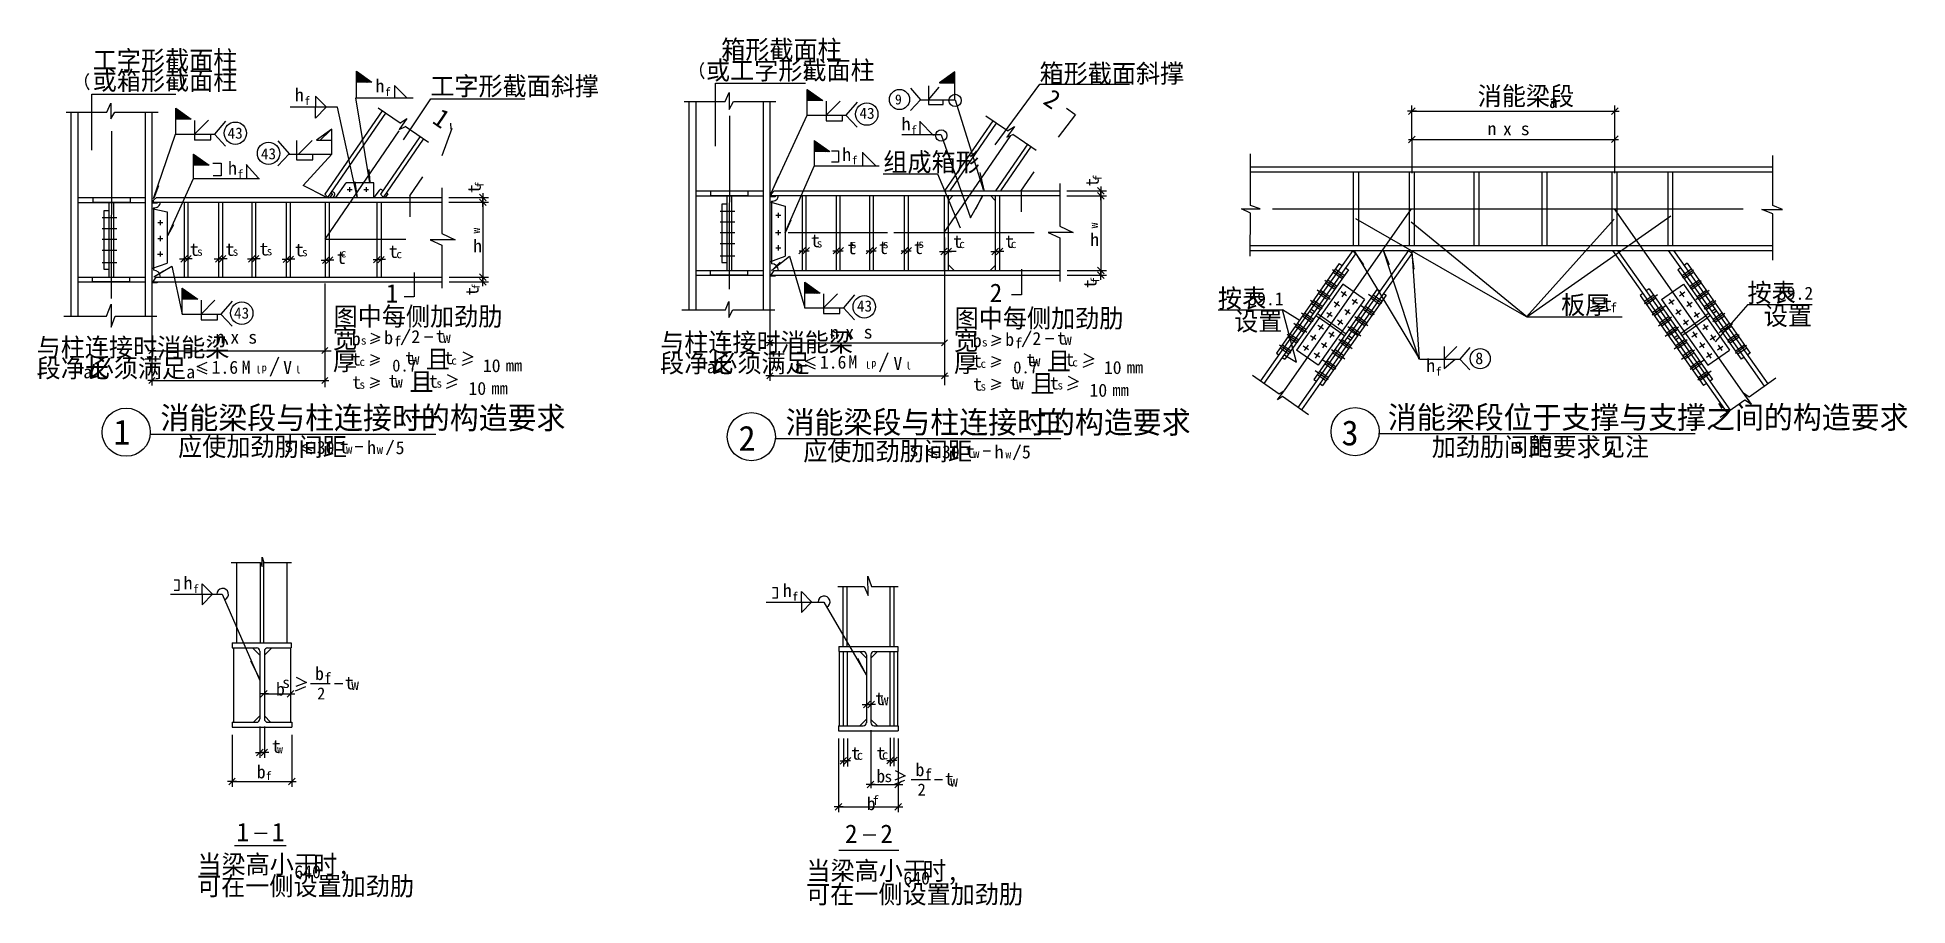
# Model space of a CAD drawing. Header units: metres. Extents: x 2018 to 12105, y 9295 to 13977.
import ezdxf

# ---------------------------------------------------------------- set-up
doc = ezdxf.new("R2010")
doc.units = ezdxf.units.M
for name, color, linetype in [('BOR', 3, 'Continuous'), ('CENTER', 7, 'Continuous'), ('FRAMING', 2, 'Continuous'), ('HIDDEN', 3, 'Continuous'), ('Z', 4, 'Continuous')]:
    doc.layers.add(name, color=color, linetype=linetype)

msp = doc.modelspace()

# ---------------------------------------------------------------- texts
for s, height, p in [('工字形截面柱', 100, (2316.71, 13805.29)), ('箱形截面柱', 100, (5706.02, 13862.2)), ('或工字形截面柱', 100, (5624.2, 13750.12)), ('箱形截面斜撑', 100, (7422.98, 13732.89)), ('或箱形截面柱', 100, (2316.71, 13694.25)), ('h', 70, (3841.59, 13680.87)), ('工字形截面斜撑', 100, (4137.35, 13664.82)), ('消能梁段', 100, (9786.06, 13611.49)), ('h', 70, (3406.91, 13632.38)), ('h', 70, (6679.46, 13475.48)), ('n', 70, (9838.99, 13450.54)), ('x', 70, (9922.54, 13449.47)), ('s', 70, (10018.5, 13449.74)), ('h', 70, (6359.19, 13311.37)), ('组成箱形', 100, (6580.82, 13254.99)), ('h', 70, (3046.39, 13237.62)), ('t', 70, (6189.86, 12846.42)), ('t', 70, (2840.79, 12799.16)), ('s', 45, (2879.49, 12799.62)), ('t', 70, (3032.45, 12799.16)), ('s', 45, (3071.15, 12799.62)), ('t', 70, (3216.01, 12801.3)), ('s', 45, (3254.71, 12801.76)), ('t', 70, (3406.54, 12796.43)), ('s', 45, (3445.24, 12796.89)), ('t', 70, (3914.22, 12788.26)), ('c', 45, (3954.28, 12786)), ('t', 70, (6957.94, 12842.07)), ('t', 70, (7237.1, 12842.07)), ('图中每侧加劲肋', 100, (3615.93, 12422.59)), ('图中每侧加劲肋', 100, (6965.24, 12412.65)), ('板厚', 100, (10235.78, 12484.94)), ('t', 70, (10462.22, 12505.54)), ('宽', 100, (3612.11, 12301.98)), ('s', 70, (6474.76, 12353.28)), ('宽', 100, (6961.42, 12292.04)), ('与柱连接时消能梁', 100, (2014.13, 12255.9)), ('n', 70, (2979.14, 12326.52)), ('x', 70, (3059.25, 12326.37)), ('s', 70, (3155.77, 12325.66)), ('b', 70, (3714.23, 12317.02)), ('s', 45, (3762.79, 12320.44)), ('b', 70, (3889.06, 12323.39)), ('f', 55, (3942.35, 12311.15)), ('2', 70, (4035, 12328.37)), ('t', 70, (4167.95, 12330.89)), ('w', 60, (4206.22, 12329.01)), ('与柱连接时消能梁', 100, (5376.9, 12282.99)), ('n', 70, (6292.41, 12352.03)), ('x', 70, (6375.06, 12352.88)), ('b', 70, (7063.53, 12307.08)), ('s', 45, (7112.1, 12310.5)), ('b', 70, (7238.37, 12313.46)), ('f', 55, (7291.65, 12301.21)), ('2', 70, (7384.3, 12318.44)), ('t', 70, (7517.26, 12320.95)), ('w', 60, (7555.53, 12319.07)), ('段净长', 100, (2014.13, 12143.6)), ('必须满足', 100, (2300.29, 12143.6)), ('M', 70, (3119.93, 12163.95)), ('V', 70, (3343.91, 12162.61)), ('厚', 100, (3612.11, 12181.68)), ('t', 70, (3715.05, 12207.41)), ('c', 45, (3755.11, 12205.15)), ('t', 70, (4002.55, 12213.29)), ('w', 60, (4037.65, 12212.39)), ('且', 100, (4113.07, 12191.52)), ('t', 70, (4213.07, 12214.53)), ('c', 45, (4250.41, 12212.27)), ('段净长', 100, (5376.9, 12170.69)), ('必须满足', 100, (5663.06, 12170.69)), ('厚', 100, (6961.42, 12171.74)), ('t', 70, (7064.36, 12197.47)), ('c', 45, (7104.42, 12195.21)), ('t', 70, (7351.86, 12203.36)), ('w', 60, (7386.95, 12202.46)), ('且', 100, (7462.38, 12181.59)), ('t', 70, (7562.38, 12204.6)), ('c', 45, (7599.72, 12202.34)), ('h', 70, (9508.89, 12172.86)), ('t', 70, (3716.41, 12082.15)), ('s', 45, (3755.11, 12082.6)), ('t', 70, (3912.7, 12089.39)), ('w', 60, (3947.79, 12088.49)), ('且', 100, (4024.59, 12070.34)), ('t', 70, (4130.03, 12087.91)), ('s', 45, (4170.09, 12088.37)), ('t', 70, (7065.72, 12072.21)), ('s', 45, (7104.42, 12072.67)), ('t', 70, (7262.01, 12079.46)), ('w', 60, (7297.1, 12078.56)), ('且', 100, (7373.89, 12060.4)), ('t', 70, (7479.34, 12077.98)), ('s', 45, (7519.4, 12078.43)), ('消能梁段与柱连接时的构造要求', 120, (2682.24, 11865.57)), ('消能梁段位于支撑与支撑之间的构造要求', 120, (9301.8, 11868.26)), ('一', 120, (4032.33, 11865.58)), ('消能梁段与柱连接时的构造要求', 120, (6053.87, 11841.64)), ('二', 120, (7403.96, 11841.65)), ('应使加劲肋间距', 100, (2777.17, 11719.56)), ('h', 70, (3796.24, 11731.05)), ('应使加劲肋间距', 100, (6148.81, 11695.62)), ('加劲肋间距', 100, (9538.51, 11718.96)), ('的要求见注', 100, (10059.92, 11718.76)), ('s', 70, (3350.73, 11740.16)), ('30', 70, (3525.24, 11731.05)), ('t', 70, (3648.96, 11733.65)), ('w', 50, (3682.73, 11732.35)), ('w', 50, (3848.47, 11731.05)), ('5', 70, (3950.58, 11729.74)), ('s', 70, (6722.36, 11716.23)), ('30', 70, (6896.87, 11707.12)), ('w', 50, (7064.88, 11708.42)), ('w', 45, (7239.13, 11706.19)), ('5', 70, (7328.3, 11706.73)), ('2', 70, (10476.93, 11728.71)), ('h', 70, (2806.88, 10999.96)), ('h', 70, (6038.57, 10959.66)), ('s', 60, (3339.07, 10468.49)), ('b', 70, (3515.99, 10511.29)), ('t', 70, (3677.13, 10461.15)), ('w', 60, (3711.28, 10457.52)), ('t', 70, (6536.83, 10376.71)), ('w', 60, (6567.6, 10375.35)), ('t', 70, (3282.64, 10119.06)), ('w', 45, (3311.57, 10116.57)), ('t', 70, (6407.26, 10081.86)), ('t', 70, (6544.58, 10081.86)), ('b', 70, (3201.77, 9981.15)), ('f', 45, (3249.99, 9972.37)), ('b', 70, (6543, 9958.39)), ('s', 60, (6587.22, 9960.93)), ('b', 70, (6754.57, 9992.96)), ('t', 70, (6912.31, 9942.82)), ('f', 50, (6522.12, 9837.48)), ('w', 60, (6941.59, 9936)), ('当梁高小于', 100, (2881.44, 9466.88)), ('时,', 100, (3505.85, 9465.95)), ('当梁高小于', 100, (6166.02, 9432.99)), ('时,', 100, (6790.43, 9432.06)), ('可在一侧设置加劲肋', 100, (2879.45, 9350.45)), ('可在一侧设置加劲肋', 100, (6164.04, 9306.25))]:
    msp.add_text(s, height=height).set_placement(p)
for s, height, rotation, p in [('t', 70, 90, (7742.29, 13172.39)), ('f', 45, 90, (7757.56, 13204.06)), ('t', 70, 90, (4409.47, 13136.85)), ('f', 45, 90, (4425.01, 13167.27)), ('w', 45, 90, (4404.55, 12919.78)), ('w', 45, 90, (7737.51, 12947.6)), ('t', 70, 90, (4397.49, 12584.42)), ('f', 40, 90, (4402.9, 12619.72)), ('t', 70, 90, (7730.32, 12624.63)), ('f', 45, 90, (7745.59, 12651.96)), ('按表', 100, 0.19, (8385.14, 12519.83)), ('按表', 100, 0.19, (11241.18, 12549.92)), ('设置', 100, 0.19, (8472.82, 12395.71)), ('设置', 100, 0.19, (11328.86, 12425.79))]:
    msp.add_text(s, height=height, rotation=rotation).set_placement(p)
at = {"attachment_point": 1}
for s, insert, char_height in [('\\A1;a', (10170.4, 13666.62), 70), ('\\A1;h', (7696.45, 12921.91), 70), ('\\A1;t', (3633.64, 12825.69), 70), ('\\A1;h', (4368.15, 12887.5), 70), ('\\A1;t', (6387.09, 12877.88), 70), ('\\A1;t', (6556.58, 12878.92), 70), ('\\A1;t', (6745.44, 12878.92), 70), ('0.7', (3932.06, 12240.09), 65), ('10', (4420.9, 12241.87), 70), ('mm', (4544.31, 12240.65), 65), ('\\A1;a', (5628.67, 12235.77), 70), ('\\A1;a', (6101.87, 12236.44), 70), ('0.7', (7281.37, 12230.15), 65), ('10', (7770.2, 12231.93), 70), ('mm', (7893.62, 12230.72), 65), ('\\A1;a', (2265.89, 12208.69), 70), ('\\A1;a', (2821.37, 12208.69), 70), ('10', (4343.3, 12119.32), 70), ('10', (7692.6, 12109.39), 70), ('mm', (4466.71, 12118.11), 65), ('mm', (7816.02, 12108.17), 65), ('\\A1;b', (3305.08, 10497.31), 70), ('\\A1;b', (6491.16, 9879.53), 70), ('640', (3404.45, 9512.42), 70), ('640', (6689.03, 9478.54), 70)]:
    msp.add_mtext(s, dxfattribs=dict(at, insert=insert, char_height=char_height))
at = {"layer": 'FRAMING'}
for s, height, p in [('1.6', 70, (2958, 12163.26)), ('1.6', 70, (6238.49, 12191.02)), ('1', 135, (2428.2, 11781.27)), ('3', 135, (9051.79, 11776.94)), ('2', 135, (5799.83, 11747.95))]:
    msp.add_text(s, height=height, dxfattribs=at).set_placement(p)
at = {"layer": 'Z'}
for s, height, p in [('f', 45, (3458.24, 13612.97)), ('f', 45, (3892.92, 13661.46)), ('9', 54, (6643.43, 13615.69)), ('43', 60, (6451.85, 13538.2)), ('43', 60, (3044.04, 13431.09)), ('f', 45, (6730.79, 13456.07)), ('43', 60, (3223.96, 13319.75)), ('f', 45, (6410.52, 13291.96)), ('f', 45, (3097.72, 13218.21)), ('c', 45, (3654.2, 12790.67)), ('s', 45, (6221.05, 12844.17)), ('s', 45, (6404.78, 12840.25)), ('s', 45, (6578.04, 12840.25)), ('s', 45, (6769.44, 12842.33)), ('c', 45, (6990.22, 12840.92)), ('c', 45, (7267.96, 12841.25)), ('1', 100, (3897.1, 12547.29)), ('2', 100, (7153.96, 12549.85)), ('59.2', 70, (11405.02, 12562.41)), ('43', 60, (3078.74, 12460.59)), ('43', 60, (6438.39, 12498.68)), ('59.1', 70, (8548.97, 12532.33)), ('f', 50, (10502.34, 12495.13)), ('l', 40, (3195.64, 12164.59)), ('p', 40, (3228.6, 12177.48)), ('l', 40, (3410.81, 12165.05)), ('M', 70, (6391.86, 12191.77)), ('l', 40, (6482.77, 12189.04)), ('p', 40, (6515.72, 12201.93)), ('V', 70, (6635.34, 12183.82)), ('l', 40, (6702.24, 12186.25)), ('8', 63, (9773.18, 12214.97)), ('f', 45, (9560.22, 12153.45)), ('t', 70, (7026.12, 11709.72)), ('h', 70, (7180.99, 11707.12)), ('s', 80, (9980.42, 11736.81)), ('f', 45, (2858.21, 10980.55)), ('f', 45, (6089.89, 10940.25)), ('f', 55, (3565.65, 10495.8)), ('2', 65, (3526.8, 10406.53)), ('c', 50, (6437.47, 10081.27)), ('c', 50, (6573.42, 10084.01)), ('f', 55, (6804.22, 9977.47)), ('2', 65, (6765.38, 9888.2)), ('1', 100, (3091.95, 9641.5)), ('1', 100, (3282.68, 9641.5)), ('2', 100, (6373.67, 9632.25)), ('2', 100, (6564.4, 9632.25))]:
    msp.add_text(s, height=height, dxfattribs=at).set_placement(p)
for s, p in [('2', (7436.13, 13623.07)), ('1', (4142.24, 13519.24))]:
    msp.add_text(s, height=100, rotation=325.76, dxfattribs=at).set_placement(p)

# ---------------------------------------------------------------- blocks, each defined once
blk = doc.blocks.new('CC')
blk.add_line((-24.24, 0), (24.24, 0))
at = {"layer": 'FRAMING', "color": 6}
blk.add_line((-17.83, -17.83), (17.83, 17.83), dxfattribs=at)

# ---------------------------------------------------------------- hatches: boundary and pattern name
at = {"layer": 'Z'}
h = msp.add_hatch(dxfattribs=at)
h.set_pattern_fill('ANSI31')
h.paths.add_polyline_path([(3821.42, 13736.11), (3738.55, 13795.72), (3738.55, 13736.11)])
h = msp.add_hatch(dxfattribs=at)
h.set_pattern_fill('ANSI31')
h.paths.add_polyline_path([(6966.12, 13731.72), (6966.12, 13791.36), (6883.22, 13731.72)])
h = msp.add_hatch(dxfattribs=at)
h.set_pattern_fill('ANSI31')
h.paths.add_polyline_path([(6253.55, 13637.18), (6170.68, 13696.79), (6170.68, 13637.18)])
h = msp.add_hatch(dxfattribs=at)
h.set_pattern_fill('ANSI31')
h.paths.add_polyline_path([(2848.07, 13536.15), (2765.2, 13595.76), (2765.2, 13536.15)])
h = msp.add_hatch(dxfattribs=at)
h.set_pattern_fill('ANSI31', scale=50)
h.paths.add_polyline_path([(3523.43, 13422.32), (3606.34, 13422.32), (3606.34, 13481.95)])
h = msp.add_hatch(dxfattribs=at)
h.set_pattern_fill('ANSI31')
h.paths.add_polyline_path([(6291.41, 13361.54), (6208.55, 13421.15), (6208.55, 13361.54)])
h = msp.add_hatch(dxfattribs=at)
h.set_pattern_fill('ANSI31')
h.paths.add_polyline_path([(2861.11, 13288.8), (2943.98, 13288.8), (2861.11, 13348.41)])
h = msp.add_hatch(dxfattribs=at)
h.set_pattern_fill('ANSI31')
h.paths.add_polyline_path([(2882.77, 12565.65), (2799.9, 12625.26), (2799.9, 12565.65)])
h = msp.add_hatch(dxfattribs=at)
h.set_pattern_fill('ANSI31')
h.paths.add_polyline_path([(6240.1, 12597.67), (6157.23, 12657.28), (6157.23, 12597.67)])

# ---------------------------------------------------------------- linework, layer by layer
for p, q in [((3738.55, 13649.6), (3738.55, 13795.75)), ((5675.17, 13390.62), (5675.17, 13730)), ((5675.17, 13730), (6161.3, 13730)), ((6966.12, 13639.33), (6966.12, 13791.36)), ((7183.68, 13397.42), (7424.35, 13725.32)), ((7424.35, 13725.32), (7908.35, 13725.32)), ((2312.4, 13369.38), (2312.4, 13670.29)), ((2312.4, 13670.29), (2764.24, 13670.29)), ((2392.5, 13574.44), (2414.79, 13622.1)), ((2414.79, 13622.1), (2414.79, 13537.5)), ((3517.44, 13661.03), (3517.44, 13602.77)), ((3517.44, 13661.03), (3575.45, 13602.75)), ((3735.14, 13651.64), (4044.9, 13651.64)), ((3810.92, 13193.66), (3735.92, 13651.77)), ((3945.13, 13717.05), (4010.9, 13651.71)), ((3945.15, 13717.03), (3945.15, 13651.71)), ((3993.09, 13425.67), (4139.89, 13645.71)), ((4139.89, 13645.71), (4647.53, 13645.71)), ((5506.23, 13631.59), (5728.44, 13631.59)), ((5728.44, 13631.59), (5749.1, 13679.64)), ((5749.1, 13679.64), (5749.1, 13589.06)), ((5749.1, 13589.06), (5772.29, 13631.59)), ((5772.29, 13631.59), (6001.7, 13631.59)), ((6170.68, 13558.35), (6170.68, 13696.82)), ((6271.71, 13558.35), (6346.97, 13633.51)), ((6271.71, 13632.98), (6271.71, 13558.35)), ((6438.89, 13628.27), (6379.23, 13558.35)), ((6780.29, 13640.75), (6726.35, 13582.25)), ((6726.6, 13703.68), (6780.29, 13640.75)), ((6966.05, 13639.57), (6779.2, 13639.57)), ((6823.75, 13715.53), (6823.75, 13640.91)), ((6824.11, 13640.51), (6882.43, 13708.51)), ((6824.11, 13640.51), (6824.11, 13616.23)), ((6903.09, 13616.23), (6903.09, 13639.31)), ((7121.66, 13154.77), (6969.12, 13638.96)), ((2173.41, 13574.44), (2392.5, 13574.44)), ((2414.79, 13537.5), (2436.11, 13574.44)), ((2436.11, 13574.44), (2668.88, 13574.44)), ((2765.2, 13455.12), (2765.2, 13595.79)), ((2866.23, 13455.12), (2941.49, 13530.28)), ((2866.23, 13529.74), (2866.23, 13455.12)), ((3033.4, 13525.04), (2973.75, 13455.12)), ((3637.13, 13601.72), (3381.5, 13601.72)), ((3517.44, 13542.32), (3575.45, 13600.6)), ((3517.44, 13542.32), (3517.44, 13600.58)), ((3743.09, 13115.18), (3637.13, 13601.72)), ((3973.97, 13515.52), (3856.8, 13595.79)), ((4011.21, 13539.03), (3969.67, 13480.94)), ((3973.58, 13515.27), (4011.21, 13539.03)), ((5973.3, 13134.05), (6169.56, 13558.35)), ((6169.56, 13558.35), (6379.23, 13558.35)), ((6271.95, 13558.43), (6271.95, 13526.94)), ((6271.95, 13527.89), (6359.82, 13527.89)), ((6359.82, 13527.89), (6359.82, 13558.43)), ((6379.23, 13558.35), (6439.16, 13493.35)), ((6777.18, 13523.33), (6852.05, 13448.95)), ((6777.21, 13525.11), (6777.21, 13450.48)), ((6824.11, 13616.23), (6903.09, 13616.23)), ((7250.34, 13473.14), (7133.16, 13553.41)), ((9431.85, 13244.54), (9431.33, 13609.17)), ((9432.33, 13579.17), (10524.64, 13579.17)), ((10525.64, 13244.54), (10525.64, 13609.17)), ((2644.75, 13109), (2764.08, 13455.12)), ((2764.08, 13455.12), (2973.75, 13455.12)), ((2866.47, 13455.2), (2866.47, 13423.7)), ((2866.47, 13424.66), (2954.34, 13424.66)), ((2954.34, 13424.66), (2954.34, 13455.2)), ((2973.75, 13455.12), (3033.68, 13390.12)), ((3315.66, 13419.39), (3375.32, 13349.47)), ((3415.72, 13421.27), (3415.72, 13346.65)), ((3424.23, 13346.04), (3499.49, 13421.21)), ((3606.34, 13347.6), (3606.34, 13481.95)), ((3969.67, 13480.94), (4002.9, 13496.16)), ((4128.1, 13409.93), (4002.5, 13495.97)), ((6208.55, 13282.9), (6208.55, 13421.17)), ((6891.93, 13451.7), (6680.86, 13451.7)), ((6891.93, 13451.7), (7050.66, 13003.65)), ((7287.57, 13496.65), (7246.03, 13438.56)), ((7246.03, 13438.56), (7278.86, 13453.59)), ((7249.94, 13472.88), (7287.57, 13496.65)), ((7404.46, 13367.55), (7278.86, 13453.59)), ((9413.7, 13427.02), (10545.87, 13427.02)), ((2861.11, 13216.9), (2861.11, 13348.44)), ((3375.32, 13349.47), (3315.38, 13284.47)), ((3372.94, 13347.18), (3605.81, 13347.18)), ((3415.83, 13347.2), (3415.83, 13316.66)), ((3415.83, 13316.66), (3503.7, 13316.66)), ((3605.81, 13347.18), (3451.32, 13178.41)), ((3503.7, 13316.66), (3503.7, 13347.2)), ((6300.6, 13365.8), (6338.32, 13365.8)), ((6338.32, 13365.8), (6338.32, 13304.57)), ((6467.69, 13357.08), (6542.56, 13282.7)), ((6467.72, 13358.86), (6467.72, 13284.24)), ((8560.72, 13070.61), (8560.72, 13349.89)), ((11378.02, 13071.55), (11378.02, 13340.59)), ((2720.18, 12905.59), (2860.47, 13217.08)), ((2860.47, 13217.08), (3215.98, 13217.08)), ((2963.77, 13299.26), (3009.12, 13299.26)), ((3009.12, 13231.29), (2966.29, 13231.29)), ((3009.12, 13299.26), (3009.12, 13231.29)), ((3145.13, 13292.56), (3211.41, 13217.76)), ((3145.29, 13291.7), (3145.29, 13217.08)), ((6051.76, 12925.1), (6208.42, 13283.03)), ((6558.36, 13282.9), (6208.55, 13282.9)), ((6338.32, 13304.57), (6300.6, 13304.57)), ((6580.17, 13241.72), (6873.23, 13241.72)), ((6873.23, 13241.72), (6995.05, 12951.04)), ((3572.61, 13118.06), (3451.32, 13178.41)), ((3689.65, 13156.69), (3715.11, 13156.69)), ((3702.36, 13169.42), (3702.36, 13143.96)), ((3778.77, 13156.69), (3804.23, 13156.69)), ((3791.59, 13169.42), (3791.59, 13143.96)), ((4199.2, 13166.7), (4199.2, 12918.83)), ((4236.63, 13113.75), (4451.12, 13113.75)), ((4421.12, 13114.75), (4421.12, 13115.75)), ((4421.12, 13113.75), (4421.12, 13087.9)), ((7050.66, 13003.65), (7117.9, 13123.71)), ((7532.03, 13189.42), (7532.03, 12959.11)), ((7569.46, 13149.29), (7783.95, 13149.29)), ((7569.46, 13123.44), (7783.95, 13123.44)), ((7753.95, 13150.29), (7753.95, 13151.29)), ((7753.95, 13149.29), (7753.95, 13123.44)), ((7753.95, 13122.44), (7753.95, 12721.38)), ((7753.95, 13122.44), (7753.95, 13121.44)), ((4236.63, 13087.9), (4451.12, 13087.9)), ((4421.12, 13086.9), (4421.12, 12685.84)), ((4421.12, 13086.9), (4421.12, 13085.9)), ((6000.12, 13017.91), (6027.97, 13017.91)), ((6014.08, 13031.88), (6014.08, 13004.03)), ((8512.73, 13052.14), (8612.58, 13052.14)), ((8560.72, 13030.19), (8512.73, 13052.14)), ((8559.88, 12797.26), (8560.72, 13030.19)), ((8612.58, 13052.14), (8560.72, 13070.61)), ((10050.27, 12470.92), (10828.17, 13014.78)), ((11318.74, 13048.38), (11429.36, 13048.38)), ((11378.02, 13025.21), (11318.74, 13048.38)), ((11429.36, 13048.38), (11378.02, 13071.55)), ((11378.02, 12775.65), (11378.02, 13025.21)), ((2667.07, 12978.36), (2694.93, 12978.36)), ((2681.04, 12992.32), (2681.04, 12964.47)), ((4199.2, 12918.83), (4271.66, 12884.65)), ((5999.27, 12924.54), (6027.13, 12924.54)), ((6013.24, 12938.51), (6013.24, 12910.65)), ((7604.49, 12924.93), (7469.32, 12924.93)), ((7469.32, 12924.93), (7532.03, 12896.44)), ((7532.03, 12959.11), (7604.49, 12924.93)), ((10050.24, 12470.91), (9128.35, 12998.15)), ((10050.27, 12470.92), (9427.42, 12980.99)), ((10522.57, 12996.7), (10050.24, 12470.91)), ((2667.07, 12892.6), (2694.93, 12892.6)), ((2680.79, 12822.93), (2680.79, 12795.07)), ((2681.04, 12906.57), (2681.04, 12878.71)), ((4136.49, 12884.65), (4199.2, 12856.16)), ((4271.66, 12884.65), (4136.49, 12884.65)), ((4199.2, 12856.16), (4199.2, 12625.53)), ((6000.37, 12842), (6028.22, 12842)), ((6014.33, 12855.96), (6014.33, 12828.11)), ((6126.3, 12826.62), (6180.81, 12826.62)), ((6165.46, 12827.14), (6166.46, 12827.14)), ((6309.1, 12826.62), (6363.61, 12826.62)), ((6326.61, 12827.14), (6325.61, 12827.14)), ((6348.65, 12827.14), (6349.65, 12827.14)), ((6487.55, 12826.62), (6542.06, 12826.62)), ((6676.87, 12826.62), (6731.38, 12826.62)), ((6911.04, 12897.24), (6911.04, 12102.46)), ((6972.61, 12822.8), (6924.12, 12822.8)), ((6927.32, 12822.8), (6926.32, 12822.8)), ((6928.32, 12822.8), (6948.36, 12822.8)), ((6949.36, 12822.8), (6950.36, 12822.8)), ((7231.31, 12822.8), (7182.82, 12822.8)), ((7186.02, 12822.8), (7185.02, 12822.8)), ((7187.02, 12822.8), (7207.06, 12822.8)), ((7208.06, 12822.8), (7209.06, 12822.8)), ((7532.03, 12896.44), (7532.03, 12661.08)), ((9120.66, 12826.25), (9471.42, 12242.23)), ((9471.27, 12241), (9278.05, 12828.41)), ((9471.73, 12242.49), (9431.9, 12823.18)), ((2646.15, 12685.85), (2744.22, 12744.24)), ((2666.83, 12808.96), (2694.68, 12808.96)), ((2744.22, 12744.24), (2798.78, 12484.62)), ((2785.44, 12782.68), (2833.93, 12782.68)), ((2853.97, 12782.68), (2805.48, 12782.68)), ((2808.68, 12782.68), (2807.68, 12782.68)), ((2809.68, 12782.68), (2829.73, 12782.68)), ((2811.61, 12782.68), (2810.61, 12782.68)), ((2812.61, 12782.68), (2832.66, 12782.68)), ((2830.73, 12782.68), (2831.73, 12782.68)), ((2833.66, 12782.68), (2834.66, 12782.68)), ((2972.42, 12782.68), (3020.91, 12782.68)), ((3040.95, 12782.68), (2992.46, 12782.68)), ((2995.67, 12782.68), (2994.67, 12782.68)), ((2996.67, 12782.68), (3016.71, 12782.68)), ((2998.6, 12782.68), (2997.6, 12782.68)), ((2999.6, 12782.68), (3019.64, 12782.68)), ((3017.71, 12782.68), (3018.71, 12782.68)), ((3020.64, 12782.68), (3021.64, 12782.68)), ((3150.98, 12782.68), (3199.47, 12782.68)), ((3219.51, 12782.68), (3171.02, 12782.68)), ((3174.23, 12782.68), (3173.23, 12782.68)), ((3175.23, 12782.68), (3195.27, 12782.68)), ((3177.16, 12782.68), (3176.16, 12782.68)), ((3178.16, 12782.68), (3198.2, 12782.68)), ((3196.27, 12782.68), (3197.27, 12782.68)), ((3199.2, 12782.68), (3200.2, 12782.68)), ((3361.47, 12780.41), (3360.47, 12780.41)), ((3362.47, 12780.41), (3382.51, 12780.41)), ((3383.51, 12780.41), (3384.51, 12780.41)), ((3549.17, 12775.23), (3597.66, 12775.23)), ((3617.71, 12775.23), (3569.22, 12775.23)), ((3572.42, 12775.23), (3571.42, 12775.23)), ((3573.42, 12775.23), (3593.46, 12775.23)), ((3594.46, 12775.23), (3595.46, 12775.23)), ((3829.37, 12778.63), (3877.86, 12778.63)), ((3848.07, 12778.63), (3847.07, 12778.63)), ((3895.73, 12778.63), (3847.24, 12778.63)), ((3849.07, 12778.63), (3869.11, 12778.63)), ((3870.11, 12778.63), (3871.11, 12778.63)), ((5978.97, 12721.87), (6075.28, 12797.61)), ((6075.28, 12797.61), (6157.23, 12518.83)), ((7571.8, 12720.38), (7783.95, 12720.38)), ((7753.95, 12721.38), (7753.95, 12722.38)), ((7753.95, 12720.38), (7753.95, 12694.53)), ((2635.04, 12665.45), (2635.04, 12099.95)), ((2635.04, 12665.45), (2635.04, 12260.59)), ((2799.9, 12484.62), (2799.9, 12625.29)), ((3569.28, 12649.23), (3569.28, 12091.19)), ((4238.97, 12684.84), (4451.12, 12684.84)), ((4238.97, 12658.99), (4451.12, 12658.99)), ((4421.12, 12685.84), (4421.12, 12686.84)), ((4421.12, 12684.84), (4421.12, 12658.99)), ((4421.12, 12657.99), (4421.12, 12656.99)), ((5967.87, 12700.99), (5967.87, 12302.44)), ((5967.87, 12700.99), (5967.87, 12124.52)), ((6157.23, 12518.83), (6157.23, 12657.3)), ((7571.8, 12694.53), (7783.95, 12694.53)), ((7753.95, 12693.53), (7753.95, 12692.53)), ((2390.46, 12472.94), (2416.34, 12537.92)), ((2416.34, 12537.92), (2416.34, 12415.07)), ((2900.93, 12484.62), (2976.18, 12559.78)), ((2900.93, 12559.24), (2900.93, 12484.62)), ((3068.1, 12554.54), (3008.44, 12484.62)), ((5493.98, 12508.48), (5728.77, 12508.48)), ((5728.77, 12508.48), (5747.61, 12553.17)), ((5747.61, 12553.17), (5747.61, 12466.65)), ((5747.61, 12466.65), (5768.31, 12508.48)), ((5768.31, 12508.48), (5996.06, 12508.48)), ((6156.11, 12518.83), (6365.77, 12518.83)), ((6258.26, 12518.83), (6333.51, 12594)), ((6258.26, 12593.46), (6258.26, 12518.83)), ((6258.5, 12518.91), (6258.5, 12487.42)), ((6346.37, 12488.37), (6346.37, 12518.91)), ((6425.43, 12588.75), (6365.77, 12518.83)), ((6365.77, 12518.83), (6425.71, 12453.83)), ((8386.36, 12507.53), (8733.96, 12507.53)), ((8808.65, 12225.85), (8732.67, 12507.75)), ((8829.34, 12449.04), (8733.96, 12507.53)), ((10439.21, 12519.11), (10392.17, 12500.79)), ((10440.44, 12535.5), (10392.56, 12516.86)), ((10392.88, 12562.54), (10440.44, 12535.5)), ((11242.41, 12537.62), (11067.74, 12334.91)), ((11242.41, 12537.62), (11590.01, 12537.62)), ((2161.15, 12472.94), (2390.46, 12472.94)), ((2416.34, 12415.07), (2437.05, 12472.94)), ((2437.05, 12472.94), (2663.23, 12472.94)), ((2798.78, 12484.62), (3008.44, 12484.62)), ((2901.17, 12484.7), (2901.17, 12453.2)), ((2901.17, 12454.16), (2989.04, 12454.16)), ((2989.04, 12454.16), (2989.04, 12484.7)), ((3008.44, 12484.62), (3068.38, 12419.62)), ((6258.5, 12488.37), (6346.37, 12488.37)), ((10050.27, 12470.92), (10564.95, 12470.92)), ((3863.02, 12344.22), (3812.26, 12323.94)), ((3865.15, 12361.18), (3814.38, 12340.89)), ((3816.07, 12381.53), (3865.15, 12361.18)), ((5968.77, 12329.44), (6151.94, 12329.44)), ((6131.02, 12329.44), (6910.02, 12329.44)), ((7212.33, 12334.29), (7161.56, 12314)), ((7214.46, 12351.24), (7163.69, 12330.96)), ((7165.38, 12371.6), (7214.46, 12351.24)), ((9605.69, 12242.4), (9673.42, 12310.05)), ((9605.69, 12309.56), (9605.69, 12242.4)), ((9743.73, 12305.33), (9690.03, 12242.4)), ((2635.94, 12287.59), (3603.01, 12287.59)), ((2879.56, 12202.52), (2933.67, 12226.57)), ((3862.02, 12228.93), (3811.25, 12208.65)), ((3864.14, 12245.89), (3813.37, 12225.6)), ((3815.07, 12266.24), (3864.14, 12245.89)), ((4363.34, 12229.5), (4306.93, 12206.96)), ((4367.09, 12253.91), (4310.69, 12231.37)), ((4312.56, 12282.1), (4367.09, 12253.91)), ((6160.06, 12230.27), (6214.17, 12254.33)), ((6215.17, 12206.04), (6160.06, 12230.27)), ((6215.17, 12188), (6160.06, 12212.23)), ((7211.32, 12219), (7160.56, 12198.71)), ((7213.45, 12235.95), (7162.68, 12215.67)), ((7164.37, 12256.31), (7213.45, 12235.95)), ((7712.64, 12219.57), (7656.24, 12197.03)), ((7716.4, 12243.97), (7659.99, 12221.43)), ((7661.87, 12272.16), (7716.4, 12243.97)), ((8746.47, 12263.01), (8808.65, 12225.85)), ((9473.6, 12242.4), (9690.03, 12242.4)), ((9605.69, 12191.92), (9665.44, 12242.62)), ((9605.69, 12242.4), (9605.69, 12191.92)), ((9690.03, 12242.4), (9743.98, 12183.9)), ((2635.94, 12126.95), (3575.24, 12126.95)), ((2934.67, 12178.28), (2879.56, 12202.52)), ((2934.67, 12160.24), (2879.56, 12184.47)), ((3862.02, 12106.39), (3811.25, 12086.1)), ((3864.14, 12123.34), (3813.37, 12103.06)), ((3815.07, 12143.7), (3864.14, 12123.34)), ((4278.93, 12106.96), (4222.52, 12084.42)), ((4282.69, 12131.36), (4226.28, 12108.83)), ((4228.16, 12159.55), (4282.69, 12131.36)), ((5968.77, 12151.52), (6889.2, 12151.52)), ((7213.45, 12113.41), (7162.68, 12093.12)), ((7164.37, 12133.77), (7213.45, 12113.41)), ((7631.99, 12121.43), (7575.59, 12098.89)), ((7577.46, 12149.62), (7631.99, 12121.43)), ((8715.74, 12053.54), (8571.93, 12153.91)), ((11250.89, 12038.92), (11394.76, 12140.38)), ((7211.32, 12096.45), (7160.56, 12076.17)), ((7628.24, 12097.02), (7571.83, 12074.48)), ((8707.13, 12022.44), (8742.84, 12070.25)), ((8734.25, 12040.93), (8707.13, 12022.44)), ((8742.84, 12070.25), (8715.74, 12053.54)), ((8873.3, 11942.19), (8734.25, 12040.93)), ((11093.38, 11928.66), (11227.4, 12023)), ((11219.22, 12060.95), (11250.46, 12039.14)), ((11262.57, 11999.44), (11219.22, 12060.95)), ((11227.4, 12023), (11262.57, 11999.44)), ((3444.1, 11772.39), (3498.21, 11796.45)), ((3499.21, 11748.16), (3444.1, 11772.39)), ((3499.21, 11730.12), (3444.1, 11754.35)), ((6815.73, 11748.46), (6869.84, 11772.52)), ((6870.84, 11724.23), (6815.73, 11748.46)), ((6870.84, 11706.19), (6815.73, 11730.42)), ((3063.33, 11144.73), (3221.51, 11144.73)), ((3221.51, 11144.73), (3231.3, 11123.85)), ((3231.3, 11123.85), (3230.96, 11174.65)), ((3230.96, 11174.65), (3240.02, 11144.73)), ((3240.02, 11144.73), (3388.71, 11144.73)), ((2756.03, 10995.92), (2782.49, 10995.78)), ((2782.49, 11050.34), (2756.7, 11050.27)), ((2782.49, 10995.78), (2782.49, 11050.34)), ((2906.57, 11030.48), (2963.3, 10973.57)), ((2906.57, 10973.57), (2906.57, 11030.48)), ((6010.52, 11009.43), (5982.87, 11009.43)), ((6010.52, 10954.87), (6010.52, 11009.43)), ((6334.39, 11016.38), (6477.3, 11016.38)), ((6477.3, 11016.38), (6498.03, 10966.68)), ((6497.69, 11071.65), (6516.95, 11016.38)), ((6498.03, 10966.68), (6497.69, 11071.65)), ((6516.95, 11016.38), (6659.77, 11016.38)), ((2735.83, 10974.35), (3015.21, 10974.12)), ((2906.57, 10917.61), (2963.3, 10974.52)), ((2906.57, 10974.52), (2906.57, 10917.61)), ((3015.21, 10974.12), (3218.83, 10509.35)), ((5948.51, 10932.12), (6260.55, 10932.05)), ((5982.2, 10954.87), (6010.52, 10954.87)), ((6138.5, 10988.41), (6195.23, 10931.5)), ((6138.5, 10931.5), (6138.5, 10988.41)), ((6138.5, 10875.54), (6195.23, 10932.45)), ((6138.5, 10932.45), (6138.5, 10875.54)), ((6260.55, 10932.05), (6488.23, 10539.39)), ((3468.89, 10498.88), (3412.48, 10476.34)), ((3414.36, 10527.07), (3468.89, 10498.88)), ((3241.07, 10436.39), (3382.01, 10436.39)), ((3465.13, 10474.47), (3408.73, 10451.93)), ((6490.07, 10378.95), (6489.07, 10378.95)), ((6491.07, 10378.95), (6514.87, 10378.95)), ((6515.87, 10378.95), (6516.87, 10378.95)), ((3067.99, 10215.32), (3067.99, 9934.69)), ((3218.67, 10260.89), (3218.67, 10090.94)), ((3242.32, 10260.89), (3242.32, 10090.94)), ((3389.92, 10215.32), (3389.92, 9934.69)), ((6339.05, 10195.6), (6339.05, 9798.08)), ((6365.02, 10195.73), (6365.02, 10044.95)), ((6387.76, 10195.73), (6387.76, 10044.95)), ((6512.51, 10241.37), (6512.51, 9927.41)), ((6617.12, 10199.52), (6617.12, 10046.84)), ((6637.97, 10199.52), (6637.97, 10046.84)), ((6660.97, 10195.6), (6660.97, 9798.08)), ((3217.67, 10120.94), (3216.67, 10120.94)), ((3218.67, 10120.94), (3242.32, 10120.94)), ((3243.32, 10120.94), (3244.32, 10120.94)), ((6348.46, 10074.95), (6389.26, 10074.95)), ((6364.02, 10074.95), (6363.02, 10074.95)), ((6404, 10074.95), (6363.52, 10074.95)), ((6365.02, 10074.95), (6387.76, 10074.95)), ((6388.76, 10074.95), (6389.76, 10074.95)), ((6599.81, 10076.84), (6641.37, 10076.84)), ((6652.83, 10076.84), (6613.73, 10076.84)), ((6616.12, 10076.84), (6615.12, 10076.84)), ((6617.12, 10076.84), (6637.97, 10076.84)), ((6638.97, 10076.84), (6639.97, 10076.84)), ((6699.2, 9994.45), (6642.79, 9971.91)), ((6644.67, 10022.64), (6699.2, 9994.45)), ((3068.99, 9964.69), (3388.92, 9964.69)), ((6510.26, 9948.32), (6659.97, 9948.32)), ((6695.44, 9970.04), (6639.04, 9947.5)), ((6340.05, 9828.08), (6659.97, 9828.08))]:
    msp.add_line(p, q)
msp.add_lwpolyline([(7079.22, 13052.93), (7117.9, 13126.26)])
for centre, radius in [((6491.28, 13563.77), 60.34), ((6667.72, 13642.29), 54.31), ((6967.9, 13637.54), 33.18), ((3085.79, 13460.53), 60.34), ((6893.18, 13448.13), 30.64), ((3264.99, 13352.01), 60.34), ((3120.49, 12490.03), 60.34), ((6477.82, 12524.25), 60.34), ((9799.86, 12244.68), 54.31)]:
    msp.add_circle(centre, radius)
for centre, radius, start, end in [((5660.05, 13799.92), 65.85, 139.31, 223.63), ((6105.65, 13799.92), 65.85, 316.37, 40.69), ((2343.71, 13740.22), 65.85, 139.31, 223.63), ((2742.88, 13740.22), 65.85, 316.37, 40.69), ((3017.24, 10974.14), 31.44, 290.25, 180), ((6261.28, 10932.48), 31.8, 298.57, 180.77)]:
    msp.add_arc(centre, radius, start, end)
at = {"layer": 'BOR'}
for centre in [(2497.23, 11847.83), (5868.87, 11823.9), (9124.86, 11851.2)]:
    msp.add_circle(centre, 129.85, dxfattribs=at)
at = {"layer": 'CENTER'}
for p, q in [((5750.49, 13554.53), (5749.03, 12619.42)), ((2417.62, 13471.78), (2416.19, 12569.87)), ((3570.11, 12889.6), (3969.56, 13472.98)), ((6908.05, 12925.14), (7269.09, 13449.12)), ((8679.9, 13052.73), (11217.67, 13052.73)), ((8743.83, 12073.28), (9429.9, 13052.73)), ((11250.05, 12015.84), (10524.1, 13052.73)), ((6068.2, 12925.14), (6602.63, 12925.14)), ((6636.82, 12925.14), (7394.95, 12925.14)), ((3569.62, 12889.6), (4006.15, 12889.6))]:
    msp.add_line(p, q, dxfattribs=at)
at = {"layer": 'FRAMING'}
for p, q in [((5532.25, 13631.59), (5532.25, 12506.84)), ((5968.19, 13631.59), (5968.19, 12506.84)), ((2199.42, 13574.44), (2199.42, 12471.29)), ((2235.87, 13574.44), (2235.87, 12471.29)), ((2598.91, 13574.44), (2598.91, 12471.29)), ((2635.36, 13574.44), (2635.36, 12471.29)), ((3877.25, 13581.71), (3568.83, 13132.3)), ((3895.75, 13568.89), (3583.85, 13113.8)), ((7170.46, 13527.86), (6910.69, 13149.34)), ((4080.87, 13441.94), (3867.92, 13131.17)), ((4099.43, 13429.22), (3883.34, 13113.8)), ((4253.9, 13485.93), (4198.95, 13338.28)), ((4250.48, 13482.52), (4248.13, 13514.31)), ((9449.14, 13444.81), (9413.47, 13409.14)), ((10507.81, 13409.96), (10543.48, 13445.63)), ((7378.68, 13391), (7213.12, 13149.34)), ((4095.58, 13225.59), (4024.87, 13122.54)), ((8560.72, 13279.76), (11378.02, 13279.76)), ((8560.72, 13252.76), (11378.02, 13252.76)), ((9115.82, 12855.02), (9115.82, 13252.76)), ((9142.47, 13252.76), (9142.47, 12855.02)), ((9417.09, 13252.76), (9417.09, 12855.02)), ((9444.09, 13252.76), (9444.09, 12855.02)), ((9765.78, 13252.76), (9765.78, 12855.02)), ((9792.78, 13252.76), (9792.78, 12855.02)), ((10132.82, 13252.76), (10132.82, 12855.02)), ((10159.82, 13252.76), (10159.82, 12855.02)), ((10509.9, 13252.76), (10509.9, 12855.02)), ((10536.9, 13252.76), (10536.9, 12855.02)), ((10811.52, 13252.76), (10811.52, 12855.02)), ((10838.18, 12855.02), (10838.18, 13252.76)), ((2236.32, 13113.42), (2597.96, 13113.42)), ((2311.3, 13113.4), (2517.93, 13113.4)), ((2318.27, 13087.61), (2318.27, 13113.4)), ((2517.93, 13113.4), (2517.93, 13087.61)), ((2644.95, 13098.95), (2659.88, 13113.8)), ((2659.76, 13113.8), (4199.2, 13113.8)), ((3584.42, 13113.44), (3568.83, 13132.3)), ((3609.51, 13133.5), (3596.12, 13113.44)), ((3601.58, 13139.66), (3609.51, 13133.5)), ((3607.84, 13148.73), (3618.03, 13140.84)), ((3620.13, 13127.23), (3611.34, 13114.55)), ((3627.77, 13113.74), (3683.41, 13193.66)), ((3832.24, 13193.66), (3683.41, 13193.66)), ((3832.24, 13113.74), (3832.24, 13193.66)), ((3861.56, 13152.43), (3833.49, 13113.91)), ((3884.1, 13113.38), (3867.92, 13131.17)), ((3881.54, 13150.69), (3875.13, 13154.9)), ((3908.1, 13133.47), (3894.71, 13113.4)), ((3900.56, 13139.32), (3908.1, 13133.47)), ((4027.67, 13124.89), (4027.67, 13010.07)), ((5644.13, 13148.94), (5850.76, 13148.94)), ((5651.09, 13123.15), (5651.09, 13148.94)), ((5850.76, 13123.15), (5651.09, 13123.15)), ((5737.13, 13122.43), (5737.13, 12720.55)), ((5761.02, 13122.43), (5761.02, 12720.55)), ((5850.76, 13148.94), (5850.76, 13123.15)), ((5968.19, 13123.92), (5996.44, 13123.92)), ((5996.44, 13118.34), (5968.19, 13118.34)), ((5977.77, 13134.49), (5992.7, 13149.34)), ((5977.77, 13123.97), (5977.77, 13134.49)), ((5978.04, 13123.93), (7532.03, 13123.93)), ((5992.59, 13149.34), (7532.03, 13149.34)), ((5996.44, 13123.92), (5996.44, 13118.34)), ((6142.38, 13123.93), (6142.38, 12721.29)), ((6162.65, 13123.93), (6162.65, 12721.18)), ((6325.99, 13123.93), (6325.99, 12721.29)), ((6346.26, 13123.93), (6346.26, 12721.18)), ((6505.26, 13123.93), (6505.26, 12721.29)), ((6525.53, 13123.93), (6525.53, 12721.18)), ((6693.53, 13123.93), (6693.53, 12721.29)), ((6713.8, 13123.93), (6713.8, 12721.18)), ((6909.38, 13123.93), (6909.38, 12721.29)), ((6931.14, 13123.93), (6931.14, 12721.18)), ((6957.56, 13123.83), (6931.39, 13097.68)), ((7158.17, 13123.83), (7184.21, 13097.81)), ((7184.21, 13123.93), (7184.21, 12720.31)), ((7206.97, 13123.93), (7206.97, 12720.31)), ((2236.32, 13087.49), (2597.96, 13087.49)), ((2517.93, 13087.61), (2318.27, 13087.61)), ((2376.61, 13042.13), (2376.61, 12726.9)), ((2404.82, 13042.13), (2376.61, 13042.13)), ((2404.3, 13086.89), (2404.3, 12685.01)), ((2428.19, 13086.89), (2428.19, 12685.01)), ((2635.16, 13054.29), (2718.63, 13036.28)), ((2636.06, 13088.38), (2663.61, 13088.38)), ((2663.61, 13082.8), (2636.08, 13082.8)), ((2644.95, 13088.43), (2644.95, 13098.95)), ((2645.07, 13058.97), (2645.07, 13054.54)), ((2645.21, 13088.39), (4199.2, 13088.39)), ((2663.61, 13088.38), (2663.61, 13082.8)), ((2718.63, 13036.28), (2718.63, 12760.13)), ((2809.55, 13088.39), (2809.55, 12685.75)), ((2829.82, 13088.39), (2829.82, 12685.64)), ((2995.95, 13088.39), (2995.95, 12684.77)), ((3016.22, 13088.39), (3016.22, 12684.77)), ((3175.22, 13088.39), (3175.22, 12684.77)), ((3195.49, 13088.39), (3195.49, 12684.77)), ((3360.7, 13088.39), (3360.7, 12685.75)), ((3380.98, 13088.39), (3380.98, 12685.64)), ((3570.16, 13084.99), (3570.16, 12684.77)), ((3591.91, 13084.99), (3591.91, 12684.77)), ((3848.88, 13088.39), (3848.88, 12684.77)), ((3871.64, 13088.39), (3871.64, 12684.77)), ((5701.12, 13040.88), (5779.22, 13040.88)), ((5709.44, 13077.67), (5709.44, 12762.44)), ((5737.65, 13077.67), (5709.44, 13077.67)), ((5967.98, 13089.83), (6051.45, 13066.42)), ((5977.89, 13094.51), (5977.89, 13090.08)), ((6051.45, 13066.42), (6051.45, 12796.82)), ((2368.29, 13005.33), (2446.39, 13005.33)), ((2368.29, 12947.01), (2446.39, 12947.01)), ((5701.12, 12982.56), (5779.22, 12982.56)), ((5701.12, 12924.24), (5779.22, 12924.24)), ((2368.29, 12888.69), (2446.39, 12888.69)), ((2368.29, 12830.37), (2446.39, 12830.37)), ((5701.12, 12865.92), (5779.22, 12865.92)), ((6125.69, 12809.31), (6161.36, 12844.98)), ((6181.85, 12844.98), (6146.18, 12809.31)), ((6309.77, 12809.31), (6345.44, 12844.98)), ((6365.48, 12844.98), (6329.82, 12809.31)), ((6488.6, 12809.31), (6524.27, 12844.98)), ((6544.31, 12844.98), (6508.64, 12809.31)), ((6677.46, 12809.31), (6713.13, 12844.98)), ((6733.17, 12844.98), (6697.51, 12809.31)), ((6949.09, 12840.64), (6913.42, 12804.97)), ((7224.9, 12840.64), (7189.23, 12804.97)), ((8560.72, 12855.02), (11378.02, 12855.02)), ((8560.72, 12828.02), (11378.02, 12828.02)), ((9111.93, 12828.02), (8879.85, 12500.99)), ((9126.95, 12809.95), (8898.27, 12488.09)), ((9413.65, 12828.02), (9081.35, 12358.29)), ((9430.13, 12812.59), (9099.71, 12345.28)), ((9110.23, 12827.95), (9126.95, 12809.95)), ((9413.37, 12828.22), (9430.13, 12812.59)), ((10512.96, 12828.02), (10854.29, 12345.28)), ((10540.35, 12828.02), (10872.65, 12358.29)), ((10814.2, 12828.02), (11055.72, 12488.09)), ((10842.06, 12828.02), (11074.15, 12500.99)), ((2368.29, 12763.53), (2446.39, 12763.53)), ((2376.61, 12726.9), (2403.73, 12726.9)), ((2635.16, 12731.36), (2718.63, 12760.13)), ((2645.33, 12730.92), (2645.33, 12721.04)), ((2791.85, 12764.85), (2827.52, 12800.52)), ((2847.56, 12800.52), (2811.89, 12764.85)), ((2978.83, 12764.85), (3014.5, 12800.52)), ((3034.54, 12800.52), (2998.87, 12764.85)), ((3157.39, 12764.85), (3193.06, 12800.52)), ((3213.1, 12800.52), (3177.43, 12764.85)), ((3555.58, 12757.4), (3591.25, 12793.07)), ((3611.3, 12793.07), (3575.63, 12757.4)), ((3831.23, 12760.8), (3866.9, 12796.47)), ((3889.32, 12796.47), (3853.65, 12760.8)), ((4049.95, 12709.47), (4049.95, 12578.36)), ((5648.5, 12694.77), (5648.5, 12720.57)), ((5648.5, 12720.57), (5848.16, 12720.57)), ((5701.12, 12799.07), (5779.22, 12799.07)), ((5709.44, 12762.44), (5736.56, 12762.44)), ((5848.16, 12720.57), (5848.16, 12694.77)), ((5967.98, 12766.9), (6051.45, 12796.82)), ((5978.16, 12766.46), (5978.16, 12756.58)), ((5978.16, 12698.64), (5992.62, 12720.28)), ((5992.62, 12720.28), (5992.64, 12720.31)), ((5992.64, 12720.31), (7532.03, 12720.31)), ((6963.19, 12720.94), (6931.14, 12752.97)), ((7157.52, 12720.29), (7183.56, 12746.32)), ((9039.64, 12758.49), (8700.43, 12274.4)), ((9088.81, 12723.48), (8745.11, 12242.48)), ((9062.76, 12682.45), (9003.12, 12724.39)), ((9039.64, 12758.49), (9055.03, 12747.84)), ((9072.34, 12735.15), (9088.81, 12723.48)), ((10881.65, 12735.15), (10865.18, 12722.95)), ((10865.18, 12722.95), (11207.62, 12242.48)), ((10891.23, 12682.45), (10950.88, 12724.39)), ((10915.44, 12759.8), (10898.97, 12747.84)), ((10915.44, 12759.8), (11256.08, 12274.4)), ((2235.96, 12684.5), (2599.19, 12684.5)), ((2235.96, 12659.03), (2599.19, 12659.03)), ((2315.67, 12685.03), (2515.33, 12685.03)), ((2315.67, 12659.23), (2315.67, 12685.03)), ((2515.33, 12659.23), (2315.67, 12659.23)), ((2515.33, 12685.03), (2515.33, 12659.23)), ((2636.06, 12659.42), (2665.13, 12659.42)), ((2665.13, 12653.75), (2636.19, 12653.75)), ((2645.07, 12659.36), (4199.2, 12659.36)), ((2645.33, 12663.1), (2659.79, 12684.74)), ((2645.33, 12659.42), (2645.33, 12663.1)), ((2659.79, 12684.74), (2659.82, 12684.77)), ((2659.82, 12684.77), (4199.2, 12684.77)), ((2665.13, 12659.42), (2665.13, 12653.75)), ((5848.16, 12694.77), (5648.5, 12694.77)), ((5968.19, 12694.96), (5997.96, 12694.96)), ((5997.96, 12689.3), (5968.19, 12689.3)), ((5977.89, 12694.9), (7532.03, 12694.9)), ((5978.16, 12694.96), (5978.16, 12698.64)), ((5997.96, 12694.96), (5997.96, 12689.3)), ((9058.49, 12645.66), (8809.17, 12291.22)), ((9244.67, 12619.82), (8903.27, 12132.61)), ((8990.9, 12564.2), (8920.07, 12614.12)), ((9022.12, 12624.49), (8962.58, 12666.57)), ((9175.71, 12562.98), (9058.66, 12645.62)), ((9244.29, 12620.1), (9259.16, 12609.64)), ((10710.58, 12620.97), (10694.84, 12609.64)), ((10710.2, 12620.7), (11051.98, 12132.61)), ((10778.28, 12562.98), (10895.33, 12645.62)), ((10895.51, 12645.66), (11144.83, 12291.22)), ((10931.88, 12624.49), (10991.41, 12666.57)), ((10963.09, 12564.2), (11033.93, 12614.12)), ((4049.09, 12578.19), (3997.2, 12578.19)), ((8947.01, 12513.54), (8883.7, 12558.16)), ((8887.52, 12511.85), (8905.73, 12499.02)), ((9175.71, 12562.98), (8926.19, 12208.68)), ((9291.64, 12586.64), (8949.32, 12100.54)), ((9040.48, 12528.46), (9011.94, 12548.93)), ((9015.91, 12522.76), (9036.93, 12552.08)), ((9079.18, 12584.13), (9050.64, 12604.6)), ((9054.61, 12578.44), (9075.63, 12607.75)), ((9098.79, 12486.71), (9070.25, 12507.17)), ((9074.21, 12481.01), (9095.23, 12510.33)), ((9137.49, 12541.86), (9108.95, 12562.33)), ((9112.91, 12536.17), (9133.93, 12565.49)), ((9227.8, 12480.27), (9156.87, 12530.07)), ((9268.41, 12541.25), (9197.58, 12591.16)), ((9278.61, 12595.81), (9291.66, 12586.62)), ((10676.54, 12596.66), (10661.9, 12585.75)), ((10661.92, 12585.77), (11003.42, 12100.54)), ((10685.58, 12541.25), (10756.42, 12591.16)), ((10726.2, 12480.27), (10797.13, 12530.07)), ((10778.28, 12562.98), (11027.81, 12208.68)), ((10816.74, 12541.86), (10845.29, 12562.33)), ((10841.32, 12536.17), (10820.3, 12565.49)), ((10855.44, 12486.71), (10883.99, 12507.17)), ((10880.02, 12481.01), (10859, 12510.33)), ((10875.05, 12584.13), (10903.6, 12604.6)), ((10899.63, 12578.44), (10878.61, 12607.75)), ((10913.75, 12528.46), (10942.3, 12548.93)), ((10938.33, 12522.76), (10917.31, 12552.08)), ((11006.99, 12513.54), (11070.3, 12558.16)), ((11066.48, 12511.85), (11048.26, 12499.02)), ((8879.6, 12500.88), (8614.22, 12124.19)), ((8897.95, 12487.84), (8632.96, 12111.01)), ((8865.17, 12385.49), (8794.03, 12434.98)), ((8898.95, 12445.33), (8835.37, 12489.56)), ((8879.74, 12500.82), (8898.13, 12487.86)), ((8910.93, 12478.84), (8930.59, 12464.99)), ((8918.72, 12489.86), (8937.57, 12476.59)), ((8953.66, 12404.01), (8924.74, 12423.92)), ((8950.69, 12429.06), (8930.24, 12399.34)), ((9001.27, 12471.76), (8972.72, 12492.22)), ((8976.69, 12466.06), (8997.71, 12495.38)), ((9059.06, 12431.04), (9030.51, 12451.5)), ((9034.48, 12425.34), (9055.5, 12454.66)), ((9155.92, 12365.98), (9085.08, 12415.9)), ((9193.51, 12421.19), (9122.63, 12471.04)), ((10760.49, 12421.19), (10831.37, 12471.04)), ((10798.08, 12365.98), (10868.92, 12415.9)), ((10895.18, 12431.04), (10923.72, 12451.5)), ((10919.75, 12425.34), (10898.73, 12454.66)), ((10952.97, 12471.76), (10981.51, 12492.22)), ((10977.54, 12466.06), (10956.52, 12495.38)), ((11000.57, 12404.01), (11029.5, 12423.92)), ((11003.54, 12429.06), (11024, 12399.34)), ((11035.28, 12489.86), (11016.43, 12476.59)), ((11043.07, 12478.84), (11023.41, 12464.99)), ((11055.04, 12445.33), (11118.63, 12489.56)), ((11074.25, 12500.82), (11055.86, 12487.86)), ((11056.05, 12487.84), (11331.6, 12095.99)), ((11074.39, 12500.88), (11350.36, 12109.17)), ((11088.83, 12385.49), (11159.96, 12434.98)), ((6894.99, 12313.56), (6927.09, 12345.67)), ((8777.47, 12275.02), (8717.67, 12316.73)), ((8818.04, 12333.04), (8758.13, 12374.59)), ((9081.52, 12358.67), (8816.77, 11982.04)), ((9099.93, 12345.73), (8835.16, 11969.08)), ((8874.36, 12292.61), (8845.43, 12312.53)), ((8871.39, 12317.66), (8850.93, 12287.95)), ((8913.61, 12347.89), (8884.69, 12367.81)), ((8910.64, 12372.94), (8890.19, 12343.23)), ((8972.66, 12307.19), (8943.73, 12327.11)), ((8969.69, 12332.24), (8949.24, 12302.53)), ((8960.25, 12320.22), (8959.95, 12320.43)), ((9011.57, 12363.44), (8982.64, 12383.36)), ((9008.6, 12388.5), (8988.14, 12358.78)), ((9109.1, 12298.25), (9037.96, 12347.75)), ((9049.09, 12381.69), (9068.85, 12367.8)), ((9055.43, 12393.47), (9076.49, 12378.66)), ((9081.69, 12358.77), (9100.1, 12345.84)), ((9089.33, 12369.64), (9107.73, 12356.7)), ((10844.9, 12298.25), (10916.03, 12347.75)), ((10864.67, 12369.64), (10846.26, 12356.7)), ((10872.31, 12358.77), (10853.9, 12345.84)), ((10854.07, 12345.73), (11129.4, 11954.05)), ((10872.47, 12358.67), (11147.79, 11967.01)), ((10877.21, 12378.43), (10896.04, 12391.72)), ((10884.97, 12367.39), (10904.62, 12381.26)), ((10940.28, 12362.3), (10969.2, 12382.21)), ((10945.64, 12388.5), (10966.09, 12358.78)), ((10981.57, 12307.19), (11010.5, 12327.11)), ((10984.54, 12332.24), (11005, 12302.53)), ((10993.98, 12320.22), (10994.28, 12320.43)), ((11040.62, 12347.89), (11069.55, 12367.81)), ((11043.59, 12372.94), (11064.05, 12343.23)), ((11079.87, 12292.61), (11108.8, 12312.53)), ((11082.84, 12317.66), (11103.3, 12287.95)), ((11135.95, 12333.04), (11195.86, 12374.59)), ((11176.52, 12275.02), (11236.33, 12316.73)), ((3552.34, 12272.82), (3584.45, 12304.92)), ((8700.43, 12274.4), (8713.65, 12265.1)), ((8732.46, 12251.37), (8745.52, 12242.19)), ((8926.29, 12208.69), (8809.17, 12291.22)), ((8933.89, 12252.09), (8904.96, 12272)), ((8930.92, 12277.14), (8910.47, 12247.42)), ((8917.29, 12259.11), (8916.99, 12259.32)), ((9021.49, 12187.78), (8950.44, 12237.4)), ((9068.89, 12242.78), (8997.79, 12292.34)), ((10885.11, 12242.78), (10956.2, 12292.34)), ((10932.51, 12187.78), (11003.56, 12237.4)), ((11020.34, 12252.09), (11049.27, 12272)), ((11023.31, 12277.14), (11043.77, 12247.42)), ((11027.7, 12208.69), (11144.83, 12291.22)), ((11036.94, 12259.11), (11037.24, 12259.32)), ((11221.53, 12251.37), (11207.22, 12242.19)), ((11256.08, 12274.4), (11240.34, 12265.1)), ((8903.13, 12132.71), (8916.28, 12123.46)), ((8980.5, 12130.07), (8909.36, 12179.56)), ((8934.69, 12110.83), (8949.32, 12100.54)), ((10973.5, 12130.07), (11044.63, 12179.56)), ((11019.31, 12110.83), (11003.42, 12100.54)), ((11052.13, 12132.71), (11037.71, 12123.46)), ((2626.36, 11837.47), (4166.78, 11837.47)), ((5998, 11813.54), (7538.42, 11813.54)), ((9252.02, 11840.16), (10958.69, 11840.16)), ((3093.19, 10711.37), (3093.19, 11144.73)), ((3365.94, 10711.37), (3365.94, 11144.73)), ((6364.24, 10691.66), (6364.24, 11016.38)), ((6639.38, 10692.85), (6639.38, 11017.57)), ((3068.99, 10711.37), (3068.99, 10684.89)), ((3068.99, 10711.37), (3387.33, 10711.37)), ((3073.36, 10711.37), (3384.88, 10711.37)), ((3387.33, 10711.37), (3387.33, 10684.89)), ((6340.05, 10691.66), (6340.05, 10665.17)), ((6340.05, 10691.66), (6658.38, 10691.66)), ((6344.42, 10691.66), (6655.94, 10691.66)), ((6658.38, 10691.66), (6658.38, 10665.17)), ((3068.99, 10684.89), (3200.81, 10684.89)), ((3075.57, 10684.89), (3075.57, 10283.62)), ((3218.3, 10645.27), (3179.76, 10683.65)), ((3218.47, 10667.23), (3218.47, 10300.49)), ((3242.44, 10645.27), (3280.98, 10683.65)), ((3242.58, 10667.23), (3242.58, 10300.49)), ((3260.24, 10684.89), (3387.33, 10684.89)), ((3382.88, 10684.89), (3382.88, 10283.62)), ((6340.05, 10665.17), (6471.87, 10665.17)), ((6342.83, 10665.17), (6342.83, 10263.9)), ((6489.52, 10629.44), (6453.76, 10665.17)), ((6489.52, 10647.51), (6489.52, 10280.77)), ((6513.47, 10629.38), (6549.28, 10665.17)), ((6513.64, 10647.51), (6513.64, 10280.77)), ((6531.3, 10665.17), (6658.38, 10665.17)), ((6657.73, 10665.17), (6657.73, 10263.9)), ((3218.33, 10318.21), (3184.63, 10284.53)), ((3242.41, 10318.21), (3276.12, 10284.53)), ((6488.35, 10298.21), (6454.02, 10263.9)), ((6513.47, 10299.31), (6548.91, 10263.9)), ((3068.04, 10283.62), (3068.04, 10257.13)), ((3068.04, 10283.62), (3200.81, 10283.62)), ((3068.04, 10257.13), (3390.01, 10257.13)), ((3260.24, 10283.62), (3390.01, 10283.62)), ((3390.01, 10283.62), (3390.01, 10257.13)), ((6339.1, 10263.9), (6339.1, 10237.41)), ((6339.1, 10263.9), (6471.87, 10263.9)), ((6339.1, 10237.41), (6661.07, 10237.41)), ((6531.3, 10263.9), (6661.07, 10263.9)), ((6661.07, 10263.9), (6661.07, 10237.41)), ((6347.18, 10057.11), (6382.85, 10092.78)), ((6405.6, 10092.78), (6369.93, 10057.11)), ((6599.29, 10059.01), (6634.96, 10094.68)), ((6655.81, 10094.68), (6620.14, 10059.01)), ((3081.93, 9619.66), (3359.39, 9619.66)), ((6341.49, 9593.61), (6663.85, 9593.61))]:
    msp.add_line(p, q, dxfattribs=at)
for centre, radius, start, end in [((3581.54, 13100.42), 15, 31.86, 63.48), ((3611.91, 13132.93), 10, 325.28, 52.24), ((3869.64, 13146.54), 10, 56.7, 143.91), ((5983.35, 13125.12), 31.09, 259.89, 357.81), ((2650.52, 13089.58), 31.09, 259.89, 357.81), ((2645.33, 12684.74), 36.3, 0.04, 90), ((5978.16, 12720.28), 36.3, 0.04, 90), ((3200.81, 10667.23), 17.66, 0, 90), ((3260.24, 10667.23), 17.66, 90, 180), ((6471.87, 10647.51), 17.66, 0, 90), ((6531.3, 10647.51), 17.66, 90, 180), ((3200.81, 10301.27), 17.66, 270, 0), ((3260.24, 10301.27), 17.66, 180, 270), ((6471.87, 10281.55), 17.66, 270, 0), ((6531.3, 10281.55), 17.66, 180, 270)]:
    msp.add_arc(centre, radius, start, end, dxfattribs=at)
at = {"layer": 'HIDDEN'}
for p, q in [((5568.7, 13631.59), (5568.7, 12506.84)), ((5931.74, 13631.59), (5931.74, 12506.84)), ((7189.08, 13515.1), (6938.41, 13149.34)), ((7360.11, 13403.72), (7185.81, 13149.34)), ((5569.15, 13148.97), (5930.79, 13148.97)), ((5569.15, 13123.04), (5930.79, 13123.04)), ((2645.44, 13054.54), (2645.44, 12730.32)), ((5978.27, 13090.08), (5978.27, 12765.86)), ((5568.78, 12720.04), (5932.01, 12720.04)), ((9054.09, 12676.77), (9007.25, 12709.79)), ((9065.76, 12693.17), (9017.9, 12726.91)), ((10888.24, 12693.17), (10936.1, 12726.91)), ((10899.9, 12676.77), (10946.74, 12709.79)), ((5568.78, 12694.57), (5932.01, 12694.57)), ((8985, 12579.66), (8938.36, 12612.53)), ((9012.76, 12618.68), (8965.84, 12651.75)), ((9024.26, 12634.84), (8977.25, 12667.98)), ((10929.74, 12634.84), (10976.75, 12667.98)), ((10941.23, 12618.68), (10988.15, 12651.75)), ((10969, 12579.66), (11015.64, 12612.53)), ((8935.14, 12509.57), (8888.83, 12542.21)), ((8946.59, 12525.67), (8900.16, 12558.33)), ((8971.37, 12565.9), (8927.44, 12596.81)), ((9214.88, 12477.63), (9168.8, 12510.11)), ((9226.3, 12493.85), (9180.21, 12526.33)), ((9256.99, 12537.43), (9210.37, 12570.28)), ((9268.97, 12554.44), (9222.32, 12587.32)), ((10685.03, 12554.44), (10731.67, 12587.32)), ((10697.01, 12537.43), (10743.62, 12570.28)), ((10727.7, 12493.85), (10773.79, 12526.33)), ((10739.12, 12477.63), (10785.19, 12510.11)), ((10982.62, 12565.9), (11026.56, 12596.81)), ((11007.41, 12525.67), (11053.84, 12558.33)), ((11018.86, 12509.57), (11065.17, 12542.21)), ((8847.57, 12386.48), (8801.78, 12418.33)), ((8858.63, 12402.04), (8812.81, 12433.97)), ((8886.98, 12441.88), (8840.83, 12474.03)), ((8898.43, 12457.97), (8852.1, 12490.19)), ((9047.88, 12382.19), (8930.83, 12464.82)), ((9055.69, 12393.2), (8938.64, 12475.84)), ((9148.48, 12383.36), (9102.48, 12415.78)), ((9175.65, 12421.92), (9128.14, 12455.41)), ((9187.07, 12438.14), (9139.55, 12471.63)), ((10766.93, 12438.14), (10814.44, 12471.63)), ((10778.35, 12421.92), (10825.85, 12455.41)), ((10805.51, 12383.36), (10851.52, 12415.78)), ((10898.31, 12393.2), (11015.36, 12475.84)), ((10906.11, 12382.19), (11023.16, 12464.82)), ((11055.57, 12457.97), (11101.89, 12490.19)), ((11067.02, 12441.88), (11113.16, 12474.03)), ((11095.36, 12402.04), (11141.18, 12433.97)), ((11106.43, 12386.48), (11152.22, 12418.33)), ((8776.53, 12287.42), (8732.8, 12317.84)), ((8806, 12329.61), (8761.83, 12360.33)), ((8817.32, 12345.89), (8773.17, 12376.6)), ((9090, 12299.46), (9044.02, 12331.44)), ((9099.39, 12316.07), (9055.32, 12346.73)), ((9137.02, 12369.39), (9093.14, 12400.32)), ((10816.98, 12369.39), (10860.86, 12400.32)), ((10854.61, 12316.07), (10898.68, 12346.73)), ((10864, 12299.46), (10909.97, 12331.44)), ((11136.67, 12345.89), (11180.82, 12376.6)), ((11148, 12329.61), (11192.17, 12360.33)), ((11177.47, 12287.42), (11221.2, 12317.84)), ((8764.48, 12271.29), (8720.36, 12301.98)), ((9007.39, 12185.12), (8961.93, 12216.75)), ((9018.81, 12201.34), (8973.27, 12233.02)), ((9050.23, 12243.41), (9003.03, 12276.23)), ((9064.1, 12259.7), (9016.83, 12292.58)), ((10889.89, 12259.7), (10937.16, 12292.58)), ((10903.77, 12243.41), (10950.96, 12276.23)), ((10935.19, 12201.34), (10980.72, 12233.02)), ((10946.61, 12185.12), (10992.07, 12216.75)), ((11189.52, 12271.29), (11233.64, 12301.98)), ((8921.83, 12159.2), (8967.97, 12127.02)), ((8979.02, 12142.71), (8932.28, 12175.22)), ((10974.98, 12142.71), (11021.71, 12175.22)), ((11032.17, 12159.2), (10986.03, 12127.02)), ((3221.39, 10713.2), (3221.39, 11144.73)), ((3240.01, 10713.2), (3240.01, 11144.73)), ((6386.24, 10694.68), (6386.24, 11017.57)), ((6618.28, 10693.76), (6618.28, 11016.65)), ((6364.58, 10663.1), (6364.58, 10261.85)), ((6386.28, 10663.1), (6386.28, 10261.85)), ((6616.31, 10663.1), (6616.31, 10261.85)), ((6638.01, 10663.1), (6638.01, 10261.85))]:
    msp.add_line(p, q, dxfattribs=at)
at = {"layer": 'Z'}
for p, q in [((3738.52, 13795.75), (3821.42, 13736.11)), ((3821.42, 13736.11), (3738.52, 13736.11)), ((6966.12, 13791.36), (6883.22, 13731.72)), ((6883.22, 13731.72), (6966.12, 13731.72)), ((6170.65, 13696.82), (6253.55, 13637.18)), ((6253.55, 13637.18), (6170.65, 13637.18)), ((2765.17, 13595.79), (2848.07, 13536.15)), ((2848.07, 13536.15), (2765.17, 13536.15)), ((7616.14, 13561.53), (7523.84, 13439.37)), ((7614.33, 13562.03), (7568.66, 13594.33)), ((3606.34, 13481.95), (3523.43, 13422.32)), ((3523.43, 13422.32), (3606.34, 13422.32)), ((6208.51, 13421.17), (6291.41, 13361.54)), ((2861.08, 13348.44), (2943.98, 13288.8)), ((6291.41, 13361.54), (6208.51, 13361.54)), ((2943.98, 13288.8), (2861.08, 13288.8)), ((7391.51, 13251.46), (7320.8, 13148.41)), ((7323.6, 13150.76), (7323.6, 13035.94)), ((7326.33, 12727.95), (7326.33, 12588.49)), ((2799.86, 12625.29), (2882.77, 12565.65)), ((6157.19, 12657.3), (6240.1, 12597.67)), ((2882.77, 12565.65), (2799.86, 12565.65)), ((6240.1, 12597.67), (6157.19, 12597.67)), ((7326.31, 12588.22), (7272.62, 12588.22)), ((4026.21, 12404.79), (3979.93, 12316.63)), ((4106.28, 12362.68), (4150.49, 12362.68)), ((7375.52, 12394.86), (7329.24, 12306.69)), ((7455.59, 12352.75), (7499.8, 12352.75)), ((3318.3, 12252.33), (3273.13, 12147.78)), ((6605.42, 12276.79), (6560.26, 12172.23)), ((3937.01, 11805.04), (3901.49, 11723.54)), ((3732.39, 11770.86), (3772.76, 11770.86)), ((7118.18, 11746.92), (7158.56, 11746.92)), ((7318.09, 11779.43), (7282.58, 11697.93)), ((3492.03, 10493.51), (3596.74, 10493.51)), ((3621.06, 10492.67), (3665.27, 10492.67)), ((6730.6, 9975.18), (6835.32, 9975.18)), ((6856.24, 9974.34), (6900.45, 9974.34)), ((3190.02, 9685.5), (3258.23, 9685.5)), ((6471.75, 9676.25), (6539.95, 9676.25))]:
    msp.add_line(p, q, dxfattribs=at)
for points in [[(3805.86, 13264.58), (3810.76, 13193.97)], [(6013.12, 13224.86), (5979.18, 13145.8)], [(7101.22, 13249.26), (7122.8, 13153.01)], [(2672.1, 13176.18), (2646.35, 13110.26)], [(3513.39, 13147.78), (3572.9, 13117.58)], [(3730.92, 13198.26), (3743.44, 13111.83)], [(2752.22, 12965.67), (2719.24, 12906.35)], [(6082.29, 12992.01), (6052.46, 12926.5)], [(9171.25, 12749.97), (9119.87, 12826.84)], [(9309.84, 12751.07), (9278.27, 12827.84)], [(9443.9, 12727.05), (9430.99, 12821.42)], [(2698.8, 12717.33), (2645.51, 12683.67)], [(6024.52, 12764.62), (5978.34, 12719.21)], [(3167.09, 10614.24), (3217.49, 10516.82)], [(6441.07, 10630.15), (6483.92, 10545.87)]]:
    msp.add_lwpolyline(points, dxfattribs=at)
for centre, start, end in [((4047.62, 11920.77), 139.94, 220.06), ((4095.6, 11920.77), 319.94, 40.06), ((7419.25, 11896.83), 139.94, 220.06), ((7467.24, 11896.83), 319.94, 40.06)]:
    msp.add_arc(centre, 59.47, start, end, dxfattribs=at)

# ---------------------------------------------------------------- block references
for p, rotation in [((9431.33, 13579.17), 180), ((4421.12, 13113.75), 270), ((4421.12, 13087.9), 90), ((4421.12, 13087.9), 90), ((7753.95, 13149.29), 270), ((7753.95, 13123.44), 90), ((7753.95, 13123.44), 90), ((3382.51, 12780.41), 180), ((4421.12, 12684.84), 270), ((4421.12, 12684.84), 270), ((7753.95, 12720.38), 270), ((7753.95, 12720.38), 270), ((7753.95, 12694.53), 90), ((4421.12, 12658.99), 90), ((3240.07, 10436.39), 180), ((6514.87, 10378.95), 180), ((3242.32, 10120.94), 180), ((3242.32, 10120.94), 180), ((3067.99, 9964.69), 180), ((6511.53, 9948.32), 180), ((6339.05, 9828.08), 180)]:
    msp.add_blockref('CC', p, dxfattribs=dict(rotation=rotation))
for p in [(10525.64, 13579.17), (6907.86, 12822.8), (7184.31, 12822.8), (3362.47, 12780.41), (3383.01, 10436.39), (6491.07, 10378.95), (3218.67, 10120.94), (3389.92, 9964.69), (6660.97, 9948.32), (6660.97, 9828.08)]:
    msp.add_blockref('CC', p)
at = {"xscale": 0.9, "yscale": 0.9, "zscale": 0.9, "rotation": 180}
for p in [(5967.87, 12329.44), (2635.04, 12287.59), (2635.04, 12126.95), (5967.87, 12151.52)]:
    msp.add_blockref('CC', p, dxfattribs=at)
at = {"xscale": 0.9, "yscale": 0.9, "zscale": 0.9}
for p in [(3568.39, 12126.95), (6911.04, 12151.52)]:
    msp.add_blockref('CC', p, dxfattribs=at)

msp.set_redraw_order([(e.dxf.handle, doc.entitydb.next_handle()) for e in msp.query("TEXT MTEXT ATTDEF DIMENSION ARC_DIMENSION")])  # texts and dimensions are drawn at this point

doc.saveas('drawing.dxf')
